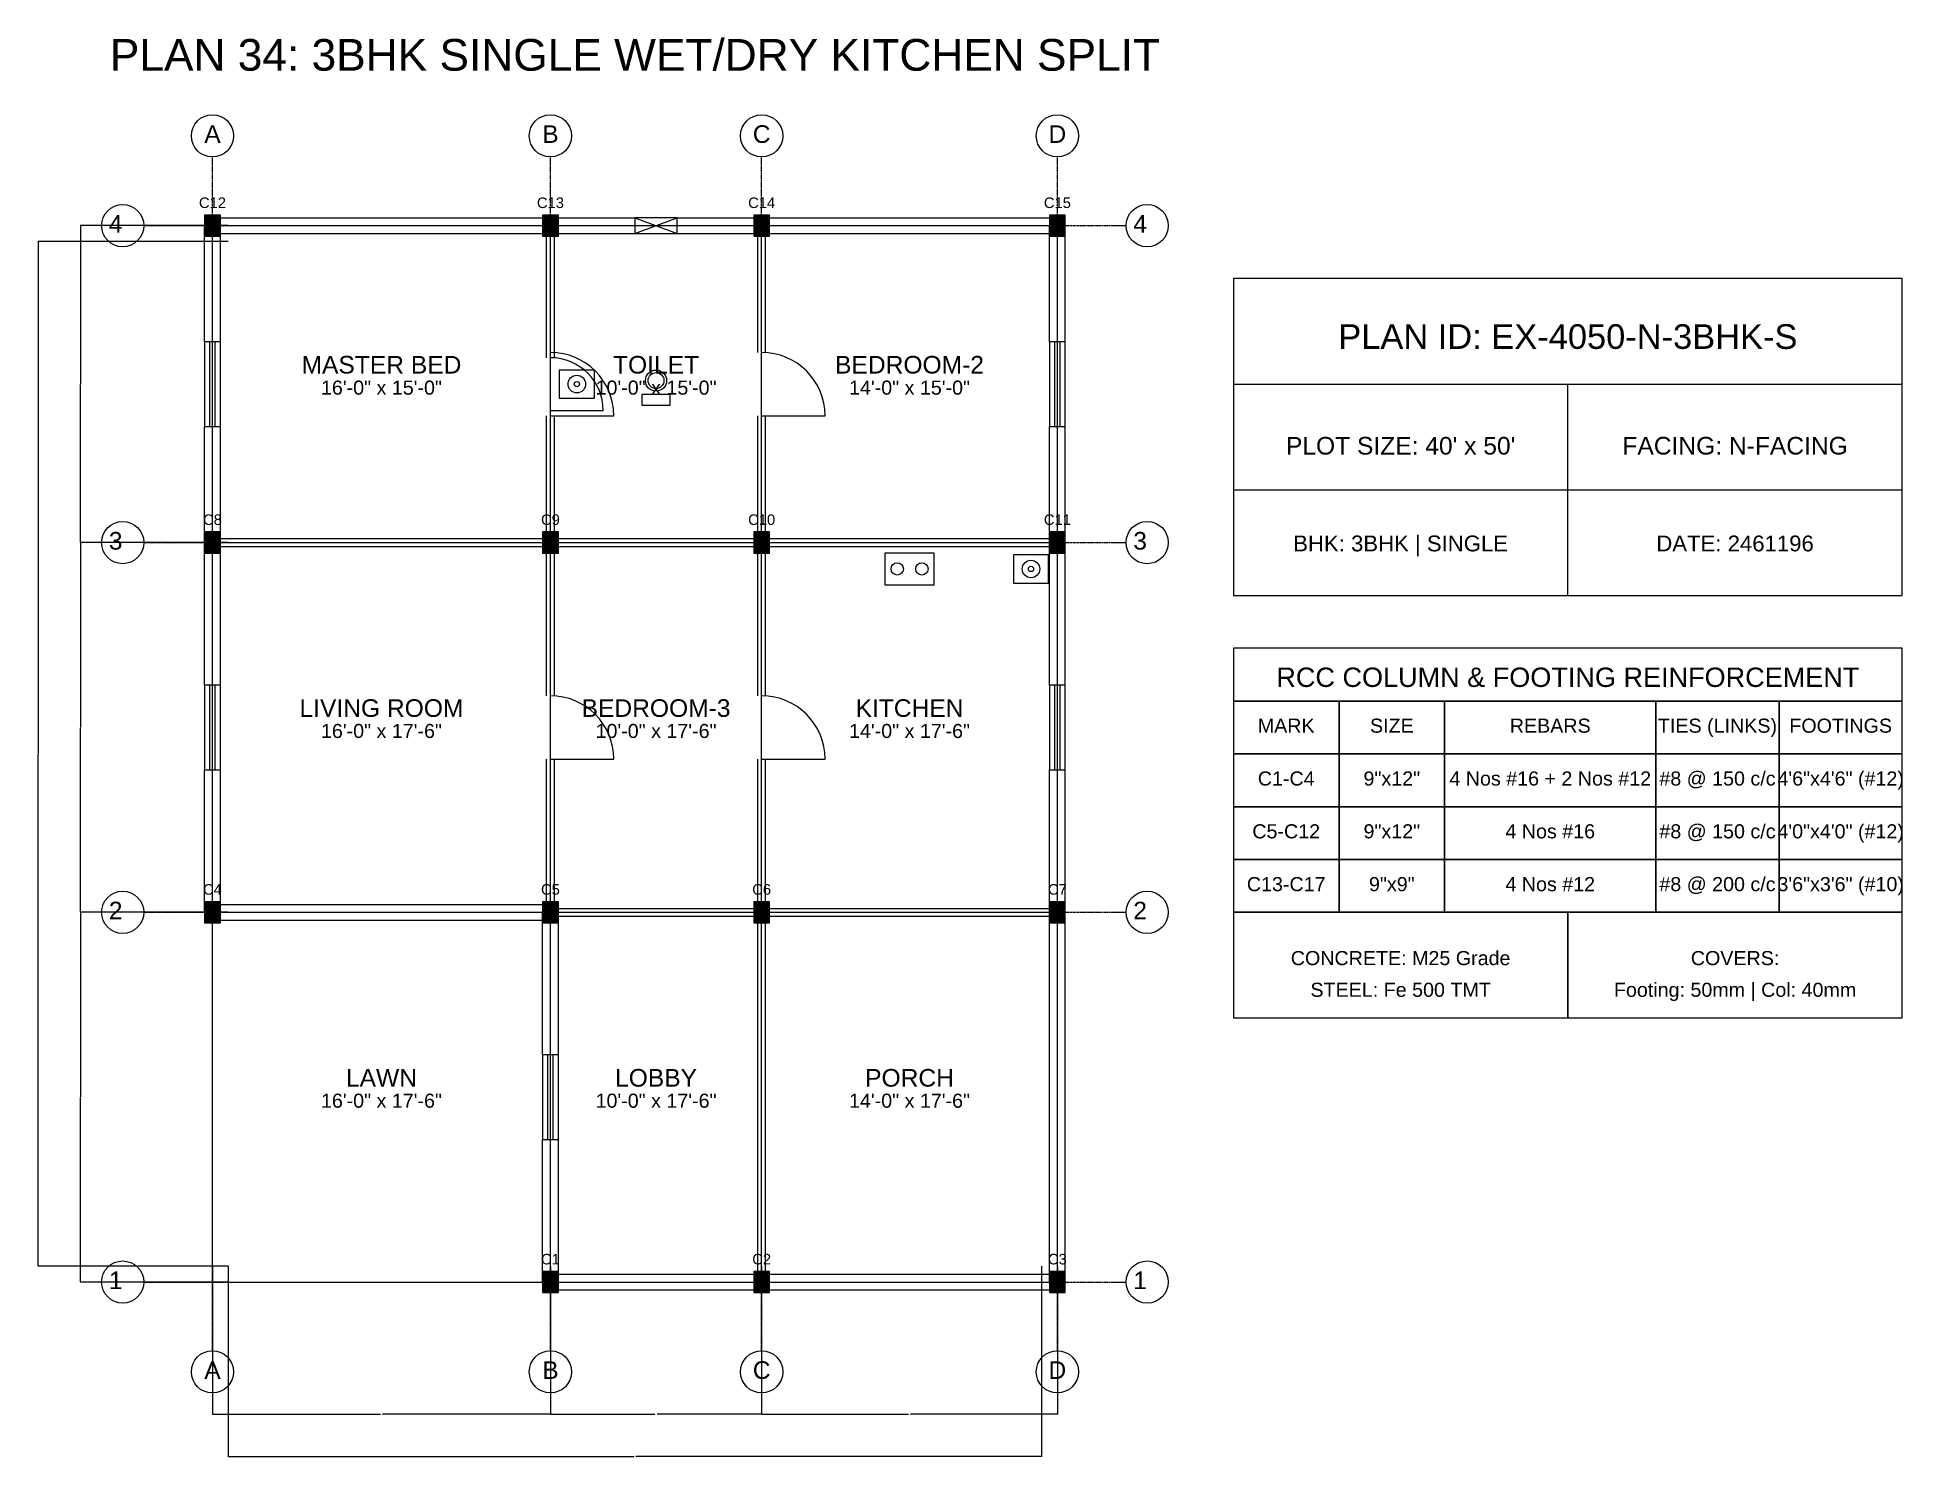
# Model space of a CAD drawing. Header units: inches. Extents: x -134 to 23580, y -99 to 23207.
# Drawn here: x 7400 to 8460, y 7401 to 8207 of the extents above; entities that cross this region are included whole.
import ezdxf
from ezdxf.enums import TextEntityAlignment as Align

# ---------------------------------------------------------------- set-up
doc = ezdxf.new("R2010")
doc.units = ezdxf.units.IN
doc.header["$MEASUREMENT"] = 0
doc.linetypes.add('CENTER', pattern=[2, 1.25, -0.25, 0.25, -0.25])
for name, color, linetype in [('A-COL-HATCH', 251, 'Continuous'), ('A-COLUMN', 1, 'Continuous'), ('A-DIM', 5, 'Continuous'), ('A-DOOR', 30, 'Continuous'), ('A-FIXTURE', 8, 'Continuous'), ('A-TEXT', 2, 'Continuous'), ('A-WALL-EXT', 7, 'Continuous'), ('A-WALL-INT', 9, 'Continuous'), ('A-WINDOW', 4, 'Continuous'), ('S-BEAM-FRAMING', 2, 'Continuous'), ('S-BUBBLE', 4, 'Continuous'), ('S-GRID-CENTER', 8, 'CENTER'), ('S-TABLE', 7, 'Continuous'), ('S-TEXT', 3, 'Continuous')]:
    doc.layers.add(name, color=color, linetype=linetype)
doc.styles.get("Standard").update_dxf_attribs({"font": 'arial.ttf'})
doc.dimstyles.get("Standard").update_dxf_attribs({"dimtxt": 0.18, "dimasz": 0.18, "dimexe": 0.18, "dimexo": 0.0625, "dimgap": 0.09, "dimtad": 0, "dimtih": 1, "dimtoh": 1, "dimdec": 4, "dimzin": 0, "dimdsep": 46, "dimtxsty": 'Standard', "dimcen": 0.09, "dimadec": 0, "dimazin": 0, "dimtfac": 1, "dimtdec": 4, "dimtofl": 0, "dimtmove": 0, "dimatfit": 3, "dimfxl": 1, "dimtolj": 1, "dimtzin": 0, "dimarcsym": 0})

msp = doc.modelspace()

# ---------------------------------------------------------------- texts
at = {"layer": 'A-TEXT'}
for s, height, p in [('PLAN 34: 3BHK SINGLE WET/DRY KITCHEN SPLIT', 18, (7740, 8188)), ('C12', 6, (7500, 8110)), ('C13', 6, (7692, 8110)), ('C14', 6, (7812, 8110)), ('C15', 6, (7980, 8110)), ('PLAN ID: EX-4050-N-3BHK-S', 14, (8270, 8030)), ('MASTER BED', 10, (7596, 8016)), ('TOILET', 10, (7752, 8016)), ('BEDROOM-2', 10, (7896, 8016)), ('16\'-0" x 15\'-0"', 8, (7596, 8004)), ('10\'-0" x 15\'-0"', 8, (7752, 8004)), ('14\'-0" x 15\'-0"', 8, (7896, 8004)), ("PLOT SIZE: 40' x 50'", 10, (8175, 7970)), ('FACING: N-FACING', 10, (8365, 7970)), ('C8', 6, (7500, 7930)), ('C9', 6, (7692, 7930)), ('C10', 6, (7812, 7930)), ('C11', 6, (7980, 7930)), ('BHK: 3BHK | SINGLE', 9, (8175, 7915)), ('DATE: 2461196', 9, (8365, 7915)), ('LIVING ROOM', 10, (7596, 7821)), ('BEDROOM-3', 10, (7752, 7821)), ('KITCHEN', 10, (7896, 7821)), ('16\'-0" x 17\'-6"', 8, (7596, 7809)), ('10\'-0" x 17\'-6"', 8, (7752, 7809)), ('14\'-0" x 17\'-6"', 8, (7896, 7809)), ('C4', 6, (7500, 7720)), ('C5', 6, (7692, 7720)), ('C6', 6, (7812, 7720)), ('C7', 6, (7980, 7720)), ('LAWN', 10, (7596, 7611)), ('LOBBY', 10, (7752, 7611)), ('PORCH', 10, (7896, 7611)), ('16\'-0" x 17\'-6"', 8, (7596, 7599)), ('10\'-0" x 17\'-6"', 8, (7752, 7599)), ('14\'-0" x 17\'-6"', 8, (7896, 7599)), ('C1', 6, (7692, 7510)), ('C2', 6, (7812, 7510)), ('C3', 6, (7980, 7510))]:
    msp.add_text(s, height=height, dxfattribs=at).set_placement(p, align=Align.CENTER)
at = {"layer": 'S-TEXT'}
for s, height, p in [('A', 10, (7500, 8147)), ('B', 10, (7692, 8147)), ('C', 10, (7812, 8147)), ('D', 10, (7980, 8147)), ('4', 10, (7445, 8096)), ('4', 10, (8027, 8096)), ('3', 10, (7445, 7916)), ('3', 10, (8027, 7916)), ('RCC COLUMN & FOOTING REINFORCEMENT', 11, (8270, 7838)), ('MARK', 8, (8110, 7812)), ('SIZE', 8, (8170, 7812)), ('REBARS', 8, (8260, 7812)), ('TIES (LINKS)', 8, (8355, 7812)), ('FOOTINGS', 8, (8425, 7812)), ('C1-C4', 8, (8110, 7782)), ('9"x12"', 8, (8170, 7782)), ('4 Nos #16 + 2 Nos #12', 8, (8260, 7782)), ('#8 @ 150 c/c', 8, (8355, 7782)), ('4\'6"x4\'6" (#12)', 8, (8425, 7782)), ('C5-C12', 8, (8110, 7752)), ('9"x12"', 8, (8170, 7752)), ('4 Nos #16', 8, (8260, 7752)), ('#8 @ 150 c/c', 8, (8355, 7752)), ('4\'0"x4\'0" (#12)', 8, (8425, 7752)), ('C13-C17', 8, (8110, 7722)), ('9"x9"', 8, (8170, 7722)), ('4 Nos #12', 8, (8260, 7722)), ('#8 @ 200 c/c', 8, (8355, 7722)), ('3\'6"x3\'6" (#10)', 8, (8425, 7722)), ('2', 10, (7445, 7706)), ('2', 10, (8027, 7706)), ('CONCRETE: M25 Grade', 8, (8175, 7680)), ('COVERS:', 8, (8365, 7680)), ('STEEL: Fe 500 TMT', 8, (8175, 7662)), ('Footing: 50mm | Col: 40mm', 8, (8365, 7662)), ('1', 10, (7445, 7496)), ('1', 10, (8027, 7496)), ('A', 10, (7500, 7445)), ('B', 10, (7692, 7445)), ('C', 10, (7812, 7445)), ('D', 10, (7980, 7445))]:
    msp.add_text(s, height=height, dxfattribs=at).set_placement(p, align=Align.CENTER)

# ---------------------------------------------------------------- blocks, each defined once
blk = doc.blocks.new('*D316')
at = {"layer": 'A-DIM', "color": 0, "lineweight": -2, "transparency": 16777216}
for p, q in [((7500, 7508.9), (7500, 7424.8)), ((7692, 7508.9), (7692, 7424.8)), ((7500.2, 7425), (7595.4, 7425)), ((7691.8, 7425), (7596.6, 7425))]:
    blk.add_line(p, q, dxfattribs=at)
at = {"layer": 'A-DIM', "color": 0, "transparency": 16777216}
for points in [[(7500.2, 7425), (7500.2, 7425), (7500, 7425)], [(7691.8, 7425), (7691.8, 7425), (7692, 7425)]]:
    blk.add_solid(points, dxfattribs=at)
at = {"layer": 'Defpoints', "color": 0, "transparency": 16777216}
for p in [(7500, 7509), (7692, 7509), (7692, 7425)]:
    blk.add_point(p, dxfattribs=at)
at = {"layer": 'A-DIM', "color": 0, "transparency": 16777216, "insert": (7596, 7425), "char_height": 0.18, "attachment_point": 5}
blk.add_mtext('\\A1;192.0000', dxfattribs=at)
blk = doc.blocks.new('*D317')
at = {"layer": 'A-DIM', "color": 0, "lineweight": -2, "transparency": 16777216}
for p, q in [((7692, 7508.9), (7692, 7424.8)), ((7812, 7508.9), (7812, 7424.8)), ((7692.2, 7425), (7751.4, 7425)), ((7811.8, 7425), (7752.6, 7425))]:
    blk.add_line(p, q, dxfattribs=at)
at = {"layer": 'A-DIM', "color": 0, "transparency": 16777216}
for points in [[(7692.2, 7425), (7692.2, 7425), (7692, 7425)], [(7811.8, 7425), (7811.8, 7425), (7812, 7425)]]:
    blk.add_solid(points, dxfattribs=at)
at = {"layer": 'Defpoints', "color": 0, "transparency": 16777216}
for p in [(7692, 7509), (7812, 7509), (7812, 7425)]:
    blk.add_point(p, dxfattribs=at)
at = {"layer": 'A-DIM', "color": 0, "transparency": 16777216, "insert": (7752, 7425), "char_height": 0.18, "attachment_point": 5}
blk.add_mtext('\\A1;120.0000', dxfattribs=at)
blk = doc.blocks.new('*D318')
at = {"layer": 'A-DIM', "color": 0, "lineweight": -2, "transparency": 16777216}
for p, q in [((7812, 7508.9), (7812, 7424.8)), ((7980, 7508.9), (7980, 7424.8)), ((7812.2, 7425), (7895.4, 7425)), ((7979.8, 7425), (7896.6, 7425))]:
    blk.add_line(p, q, dxfattribs=at)
at = {"layer": 'A-DIM', "color": 0, "transparency": 16777216}
for points in [[(7812.2, 7425), (7812.2, 7425), (7812, 7425)], [(7979.8, 7425), (7979.8, 7425), (7980, 7425)]]:
    blk.add_solid(points, dxfattribs=at)
at = {"layer": 'Defpoints', "color": 0, "transparency": 16777216}
for p in [(7812, 7509), (7980, 7509), (7980, 7425)]:
    blk.add_point(p, dxfattribs=at)
at = {"layer": 'A-DIM', "color": 0, "transparency": 16777216, "insert": (7896, 7425), "char_height": 0.18, "attachment_point": 5}
blk.add_mtext('\\A1;168.0000', dxfattribs=at)
blk = doc.blocks.new('*D319')
at = {"layer": 'A-DIM', "color": 0, "lineweight": -2, "transparency": 16777216}
for p, q in [((7509, 7508.9375), (7509, 7400.82)), ((7971, 7508.9375), (7971, 7400.82)), ((7509.18, 7401), (7739.393206, 7401)), ((7970.82, 7401), (7740.606794, 7401))]:
    blk.add_line(p, q, dxfattribs=at)
at = {"layer": 'A-DIM', "color": 0, "transparency": 16777216}
for points in [[(7509.18, 7401.03), (7509.18, 7400.97), (7509, 7401)], [(7970.82, 7401.03), (7970.82, 7400.97), (7971, 7401)]]:
    blk.add_solid(points, dxfattribs=at)
at = {"layer": 'Defpoints', "color": 0, "transparency": 16777216}
for p in [(7509, 7509), (7971, 7509), (7971, 7401)]:
    blk.add_point(p, dxfattribs=at)
at = {"layer": 'A-DIM', "color": 0, "transparency": 16777216, "insert": (7740, 7401), "char_height": 0.18, "attachment_point": 5}
blk.add_mtext('\\A1;462.0000', dxfattribs=at)
blk = doc.blocks.new('*D320')
at = {"layer": 'A-DIM', "color": 0, "lineweight": -2, "transparency": 16777216}
for p, q in [((7508.9, 7710), (7424.8, 7710)), ((7425, 7709.8), (7425, 7605.2)), ((7425, 7500.2), (7425, 7604.8)), ((7508.9, 7500), (7424.8, 7500))]:
    blk.add_line(p, q, dxfattribs=at)
at = {"layer": 'A-DIM', "color": 0, "transparency": 16777216}
for points in [[(7425, 7709.8), (7425, 7709.8), (7425, 7710)], [(7425, 7500.2), (7425, 7500.2), (7425, 7500)]]:
    blk.add_solid(points, dxfattribs=at)
at = {"layer": 'Defpoints', "color": 0, "transparency": 16777216}
for p in [(7425, 7710), (7509, 7710), (7509, 7500)]:
    blk.add_point(p, dxfattribs=at)
at = {"layer": 'A-DIM', "color": 0, "transparency": 16777216, "insert": (7425, 7605), "char_height": 0.18, "attachment_point": 5}
blk.add_mtext('\\A1;210.0000', dxfattribs=at)
blk = doc.blocks.new('*D321')
at = {"layer": 'A-DIM', "color": 0, "lineweight": -2, "transparency": 16777216}
for p, q in [((7508.9, 7920), (7424.8, 7920)), ((7425, 7919.8), (7425, 7815.2)), ((7425, 7710.2), (7425, 7814.8)), ((7508.9, 7710), (7424.8, 7710))]:
    blk.add_line(p, q, dxfattribs=at)
at = {"layer": 'A-DIM', "color": 0, "transparency": 16777216}
for points in [[(7425, 7919.8), (7425, 7919.8), (7425, 7920)], [(7425, 7710.2), (7425, 7710.2), (7425, 7710)]]:
    blk.add_solid(points, dxfattribs=at)
at = {"layer": 'Defpoints', "color": 0, "transparency": 16777216}
for p in [(7425, 7920), (7509, 7920), (7509, 7710)]:
    blk.add_point(p, dxfattribs=at)
at = {"layer": 'A-DIM', "color": 0, "transparency": 16777216, "insert": (7425, 7815), "char_height": 0.18, "attachment_point": 5}
blk.add_mtext('\\A1;210.0000', dxfattribs=at)
blk = doc.blocks.new('*D322')
at = {"layer": 'A-DIM', "color": 0, "lineweight": -2, "transparency": 16777216}
for p, q in [((7508.9, 8100), (7424.8, 8100)), ((7425, 8099.8), (7425, 8010.2)), ((7425, 7920.2), (7425, 8009.8)), ((7508.9, 7920), (7424.8, 7920))]:
    blk.add_line(p, q, dxfattribs=at)
at = {"layer": 'A-DIM', "color": 0, "transparency": 16777216}
for points in [[(7425, 8099.8), (7425, 8099.8), (7425, 8100)], [(7425, 7920.2), (7425, 7920.2), (7425, 7920)]]:
    blk.add_solid(points, dxfattribs=at)
at = {"layer": 'Defpoints', "color": 0, "transparency": 16777216}
for p in [(7425, 8100), (7509, 8100), (7509, 7920)]:
    blk.add_point(p, dxfattribs=at)
at = {"layer": 'A-DIM', "color": 0, "transparency": 16777216, "insert": (7425, 8010), "char_height": 0.18, "attachment_point": 5}
blk.add_mtext('\\A1;180.0000', dxfattribs=at)
blk = doc.blocks.new('*D323')
at = {"layer": 'A-DIM', "color": 0, "lineweight": -2, "transparency": 16777216}
for p, q in [((7508.9, 8091), (7400.8, 8091)), ((7401, 8090.8), (7401, 7800.2)), ((7401, 7509.2), (7401, 7799.8)), ((7508.9, 7509), (7400.8, 7509))]:
    blk.add_line(p, q, dxfattribs=at)
at = {"layer": 'A-DIM', "color": 0, "transparency": 16777216}
for points in [[(7401, 8090.8), (7401, 8090.8), (7401, 8091)], [(7401, 7509.2), (7401, 7509.2), (7401, 7509)]]:
    blk.add_solid(points, dxfattribs=at)
at = {"layer": 'Defpoints', "color": 0, "transparency": 16777216}
for p in [(7401, 8091), (7509, 8091), (7509, 7509)]:
    blk.add_point(p, dxfattribs=at)
at = {"layer": 'A-DIM', "color": 0, "transparency": 16777216, "insert": (7401, 7800), "char_height": 0.18, "attachment_point": 5}
blk.add_mtext('\\A1;582.0000', dxfattribs=at)

# ---------------------------------------------------------------- dimensions: what is measured, and where the dimension line sits
at = {"layer": 'A-DIM'}
for base, p1, p2, picture, middle in [((7425, 8100), (7509, 7920), (7509, 8100), '*D322', (7425, 8010)), ((7401, 8091), (7509, 7509), (7509, 8091), '*D323', (7401, 7800)), ((7425, 7920), (7509, 7710), (7509, 7920), '*D321', (7425, 7815)), ((7425, 7710), (7509, 7500), (7509, 7710), '*D320', (7425, 7605))]:
    dim = msp.add_linear_dim(base=base, p1=p1, p2=p2, angle=90, dimstyle='Standard', dxfattribs=at)
    dim.commit()
    dim.dimension.update_dxf_attribs({"geometry": picture, "text_midpoint": middle})
for base, p1, p2, picture, middle in [((7692, 7425), (7500, 7509), (7692, 7509), '*D316', (7596, 7425)), ((7971, 7401), (7509, 7509), (7971, 7509), '*D319', (7740, 7401)), ((7812, 7425), (7692, 7509), (7812, 7509), '*D317', (7752, 7425)), ((7980, 7425), (7812, 7509), (7980, 7509), '*D318', (7896, 7425))]:
    dim = msp.add_linear_dim(base=base, p1=p1, p2=p2, dimstyle='Standard', dxfattribs=at)
    dim.commit()
    dim.dimension.update_dxf_attribs({"geometry": picture, "text_midpoint": middle})

# ---------------------------------------------------------------- linework, layer by layer
at = {"layer": 'A-COL-HATCH'}
for points in [[(7495.5, 8094), (7504.5, 8094), (7495.5, 8106), (7504.5, 8106)], [(7687.5, 8094), (7696.5, 8094), (7687.5, 8106), (7696.5, 8106)], [(7807.5, 8094), (7816.5, 8094), (7807.5, 8106), (7816.5, 8106)], [(7975.5, 8094), (7984.5, 8094), (7975.5, 8106), (7984.5, 8106)], [(7495.5, 7914), (7504.5, 7914), (7495.5, 7926), (7504.5, 7926)], [(7687.5, 7914), (7696.5, 7914), (7687.5, 7926), (7696.5, 7926)], [(7807.5, 7914), (7816.5, 7914), (7807.5, 7926), (7816.5, 7926)], [(7975.5, 7914), (7984.5, 7914), (7975.5, 7926), (7984.5, 7926)], [(7495.5, 7704), (7504.5, 7704), (7495.5, 7716), (7504.5, 7716)], [(7687.5, 7704), (7696.5, 7704), (7687.5, 7716), (7696.5, 7716)], [(7807.5, 7704), (7816.5, 7704), (7807.5, 7716), (7816.5, 7716)], [(7975.5, 7704), (7984.5, 7704), (7975.5, 7716), (7984.5, 7716)], [(7687.5, 7494), (7696.5, 7494), (7687.5, 7506), (7696.5, 7506)], [(7807.5, 7494), (7816.5, 7494), (7807.5, 7506), (7816.5, 7506)], [(7975.5, 7494), (7984.5, 7494), (7975.5, 7506), (7984.5, 7506)]]:
    msp.add_solid(points, dxfattribs=at)
at = {"layer": 'A-COLUMN'}
for points in [[(7495.5, 8094), (7504.5, 8094), (7504.5, 8106), (7495.5, 8106)], [(7687.5, 8094), (7696.5, 8094), (7696.5, 8106), (7687.5, 8106)], [(7807.5, 8094), (7816.5, 8094), (7816.5, 8106), (7807.5, 8106)], [(7975.5, 8094), (7984.5, 8094), (7984.5, 8106), (7975.5, 8106)], [(7495.5, 7914), (7504.5, 7914), (7504.5, 7926), (7495.5, 7926)], [(7687.5, 7914), (7696.5, 7914), (7696.5, 7926), (7687.5, 7926)], [(7807.5, 7914), (7816.5, 7914), (7816.5, 7926), (7807.5, 7926)], [(7975.5, 7914), (7984.5, 7914), (7984.5, 7926), (7975.5, 7926)], [(7495.5, 7704), (7504.5, 7704), (7504.5, 7716), (7495.5, 7716)], [(7687.5, 7704), (7696.5, 7704), (7696.5, 7716), (7687.5, 7716)], [(7807.5, 7704), (7816.5, 7704), (7816.5, 7716), (7807.5, 7716)], [(7975.5, 7704), (7984.5, 7704), (7984.5, 7716), (7975.5, 7716)], [(7687.5, 7494), (7696.5, 7494), (7696.5, 7506), (7687.5, 7506)], [(7807.5, 7494), (7816.5, 7494), (7816.5, 7506), (7807.5, 7506)], [(7975.5, 7494), (7984.5, 7494), (7984.5, 7506), (7975.5, 7506)]]:
    msp.add_lwpolyline(points, close=True, dxfattribs=at)
at = {"layer": 'A-DOOR'}
for p, q in [((7692, 7995), (7722, 7995)), ((7692, 7992), (7728, 7992)), ((7812, 7992), (7848, 7992)), ((7692, 7797), (7728, 7797)), ((7812, 7797), (7848, 7797))]:
    msp.add_line(p, q, dxfattribs=at)
for centre, radius in [((7692, 7992), 36), ((7692, 7995), 30), ((7812, 7992), 36), ((7692, 7797), 36), ((7812, 7797), 36)]:
    msp.add_arc(centre, radius, 0, 90, dxfattribs=at)
at = {"layer": 'A-FIXTURE'}
for points in [[(7697, 8002), (7717, 8002), (7717, 8018), (7697, 8018)], [(7744, 7998), (7760, 7998), (7760, 8004), (7744, 8004)], [(7882, 7896), (7910, 7896), (7910, 7914), (7882, 7914)], [(7955, 7897), (7975, 7897), (7975, 7913), (7955, 7913)]]:
    msp.add_lwpolyline(points, close=True, dxfattribs=at)
for centre, radius in [((7707, 8010), 5), ((7752, 8012), 6), ((7752, 8012), 4.5), ((7707, 8010), 1.5), ((7889, 7905), 3.5), ((7903, 7905), 3.5), ((7965, 7905), 5), ((7965, 7905), 1.5)]:
    msp.add_circle(centre, radius, dxfattribs=at)
at = {"layer": 'A-WALL-EXT'}
for p, q in [((7495.5, 8034), (7495.5, 8100)), ((7500, 8104.5), (7692, 8104.5)), ((7504.5, 8034), (7504.5, 8100)), ((7692, 8104.5), (7740, 8104.5)), ((7764, 8104.5), (7812, 8104.5)), ((7812, 8104.5), (7980, 8104.5)), ((7975.5, 8034), (7975.5, 8100)), ((7984.5, 8034), (7984.5, 8100)), ((7500, 8095.5), (7692, 8095.5)), ((7692, 8095.5), (7740, 8095.5)), ((7764, 8095.5), (7812, 8095.5)), ((7812, 8095.5), (7980, 8095.5)), ((8080, 8010), (8460, 8010)), ((8270, 7890), (8270, 8010)), ((7495.5, 7920), (7495.5, 7986)), ((7504.5, 7920), (7504.5, 7986)), ((7975.5, 7920), (7975.5, 7986)), ((7984.5, 7920), (7984.5, 7986)), ((8080, 7950), (8460, 7950)), ((7495.5, 7839), (7495.5, 7920)), ((7504.5, 7839), (7504.5, 7920)), ((7975.5, 7839), (7975.5, 7920)), ((7984.5, 7839), (7984.5, 7920)), ((7495.5, 7710), (7495.5, 7791)), ((7504.5, 7710), (7504.5, 7791)), ((7975.5, 7710), (7975.5, 7791)), ((7984.5, 7710), (7984.5, 7791)), ((7500, 7714.5), (7692, 7714.5)), ((7500, 7705.5), (7692, 7705.5)), ((7687.5, 7629), (7687.5, 7710)), ((7696.5, 7629), (7696.5, 7710)), ((7975.5, 7500), (7975.5, 7710)), ((7984.5, 7500), (7984.5, 7710)), ((7687.5, 7500), (7687.5, 7581)), ((7696.5, 7500), (7696.5, 7581)), ((7692, 7504.5), (7812, 7504.5)), ((7812, 7504.5), (7980, 7504.5)), ((7692, 7495.5), (7812, 7495.5)), ((7812, 7495.5), (7980, 7495.5))]:
    msp.add_line(p, q, dxfattribs=at)
msp.add_lwpolyline([(8080, 7890), (8460, 7890), (8460, 8070), (8080, 8070)], close=True, dxfattribs=at)
at = {"layer": 'A-WALL-INT'}
for p, q in [((7689.75, 8025), (7689.75, 8100)), ((7694.25, 8025), (7694.25, 8100)), ((7809.75, 8028), (7809.75, 8100)), ((7814.25, 8028), (7814.25, 8100)), ((7689.75, 7920), (7689.75, 7992)), ((7694.25, 7920), (7694.25, 7992)), ((7809.75, 7920), (7809.75, 7992)), ((7814.25, 7920), (7814.25, 7992)), ((7500, 7922.25), (7692, 7922.25)), ((7500, 7917.75), (7692, 7917.75)), ((7689.75, 7833), (7689.75, 7920)), ((7692, 7922.25), (7812, 7922.25)), ((7692, 7917.75), (7812, 7917.75)), ((7694.25, 7833), (7694.25, 7920)), ((7809.75, 7833), (7809.75, 7920)), ((7812, 7922.25), (7980, 7922.25)), ((7812, 7917.75), (7980, 7917.75)), ((7814.25, 7833), (7814.25, 7920)), ((7689.75, 7710), (7689.75, 7797)), ((7694.25, 7710), (7694.25, 7797)), ((7809.75, 7710), (7809.75, 7797)), ((7814.25, 7710), (7814.25, 7797)), ((7692, 7712.25), (7812, 7712.25)), ((7692, 7707.75), (7812, 7707.75)), ((7809.75, 7500), (7809.75, 7710)), ((7812, 7712.25), (7980, 7712.25)), ((7812, 7707.75), (7980, 7707.75)), ((7814.25, 7500), (7814.25, 7710))]:
    msp.add_line(p, q, dxfattribs=at)
at = {"layer": 'A-WINDOW'}
for p, q in [((7740, 8095.5), (7764, 8104.5)), ((7740, 8104.5), (7764, 8095.5)), ((7498.5, 7986), (7498.5, 8034)), ((7501.5, 7986), (7501.5, 8034)), ((7978.5, 7986), (7978.5, 8034)), ((7981.5, 7986), (7981.5, 8034)), ((7498.5, 7791), (7498.5, 7839)), ((7501.5, 7791), (7501.5, 7839)), ((7978.5, 7791), (7978.5, 7839)), ((7981.5, 7791), (7981.5, 7839)), ((7690.5, 7581), (7690.5, 7629)), ((7693.5, 7581), (7693.5, 7629))]:
    msp.add_line(p, q, dxfattribs=at)
for points in [[(7740, 8095.5), (7764, 8095.5), (7764, 8104.5), (7740, 8104.5)], [(7495.5, 7986), (7504.5, 7986), (7504.5, 8034), (7495.5, 8034)], [(7975.5, 7986), (7984.5, 7986), (7984.5, 8034), (7975.5, 8034)], [(7495.5, 7791), (7504.5, 7791), (7504.5, 7839), (7495.5, 7839)], [(7975.5, 7791), (7984.5, 7791), (7984.5, 7839), (7975.5, 7839)], [(7687.5, 7581), (7696.5, 7581), (7696.5, 7629), (7687.5, 7629)]]:
    msp.add_lwpolyline(points, close=True, dxfattribs=at)
at = {"layer": 'S-BEAM-FRAMING'}
for p, q in [((7500, 7500), (7500, 8100)), ((7500, 8100), (7980, 8100)), ((7692, 7500), (7692, 8100)), ((7812, 7500), (7812, 8100)), ((7980, 7500), (7980, 8100)), ((7500, 7920), (7980, 7920)), ((7500, 7710), (7980, 7710)), ((7500, 7500), (7980, 7500))]:
    msp.add_line(p, q, dxfattribs=at)
at = {"layer": 'S-BUBBLE'}
for centre in [(7500, 8151), (7692, 8151), (7812, 8151), (7980, 8151), (7449, 8100), (8031, 8100), (7449, 7920), (8031, 7920), (7449, 7710), (8031, 7710), (7449, 7500), (8031, 7500), (7500, 7449), (7692, 7449), (7812, 7449), (7980, 7449)]:
    msp.add_circle(centre, 12, dxfattribs=at)
at = {"layer": 'S-GRID-CENTER'}
for p, q in [((7500, 7461), (7500, 8139)), ((7692, 7461), (7692, 8139)), ((7812, 7461), (7812, 8139)), ((7980, 7461), (7980, 8139)), ((7461, 8100), (8019, 8100)), ((7461, 7920), (8019, 7920)), ((7461, 7710), (8019, 7710)), ((7461, 7500), (8019, 7500))]:
    msp.add_line(p, q, dxfattribs=at)
at = {"layer": 'S-TABLE'}
for points in [[(8080, 7830), (8460, 7830), (8460, 7860), (8080, 7860)], [(8080, 7800), (8140, 7800), (8140, 7830), (8080, 7830)], [(8140, 7800), (8200, 7800), (8200, 7830), (8140, 7830)], [(8200, 7800), (8320, 7800), (8320, 7830), (8200, 7830)], [(8320, 7800), (8390, 7800), (8390, 7830), (8320, 7830)], [(8390, 7800), (8460, 7800), (8460, 7830), (8390, 7830)], [(8080, 7770), (8140, 7770), (8140, 7800), (8080, 7800)], [(8140, 7770), (8200, 7770), (8200, 7800), (8140, 7800)], [(8200, 7770), (8320, 7770), (8320, 7800), (8200, 7800)], [(8320, 7770), (8390, 7770), (8390, 7800), (8320, 7800)], [(8390, 7770), (8460, 7770), (8460, 7800), (8390, 7800)], [(8080, 7740), (8140, 7740), (8140, 7770), (8080, 7770)], [(8140, 7740), (8200, 7740), (8200, 7770), (8140, 7770)], [(8200, 7740), (8320, 7740), (8320, 7770), (8200, 7770)], [(8320, 7740), (8390, 7740), (8390, 7770), (8320, 7770)], [(8390, 7740), (8460, 7740), (8460, 7770), (8390, 7770)], [(8080, 7710), (8140, 7710), (8140, 7740), (8080, 7740)], [(8140, 7710), (8200, 7710), (8200, 7740), (8140, 7740)], [(8200, 7710), (8320, 7710), (8320, 7740), (8200, 7740)], [(8320, 7710), (8390, 7710), (8390, 7740), (8320, 7740)], [(8390, 7710), (8460, 7710), (8460, 7740), (8390, 7740)], [(8080, 7650), (8270, 7650), (8270, 7710), (8080, 7710)], [(8270, 7650), (8460, 7650), (8460, 7710), (8270, 7710)]]:
    msp.add_lwpolyline(points, close=True, dxfattribs=at)

msp.set_redraw_order([(e.dxf.handle, doc.entitydb.next_handle()) for e in msp.query("TEXT MTEXT ATTDEF DIMENSION ARC_DIMENSION")])  # texts and dimensions are drawn at this point

doc.saveas('drawing.dxf')
